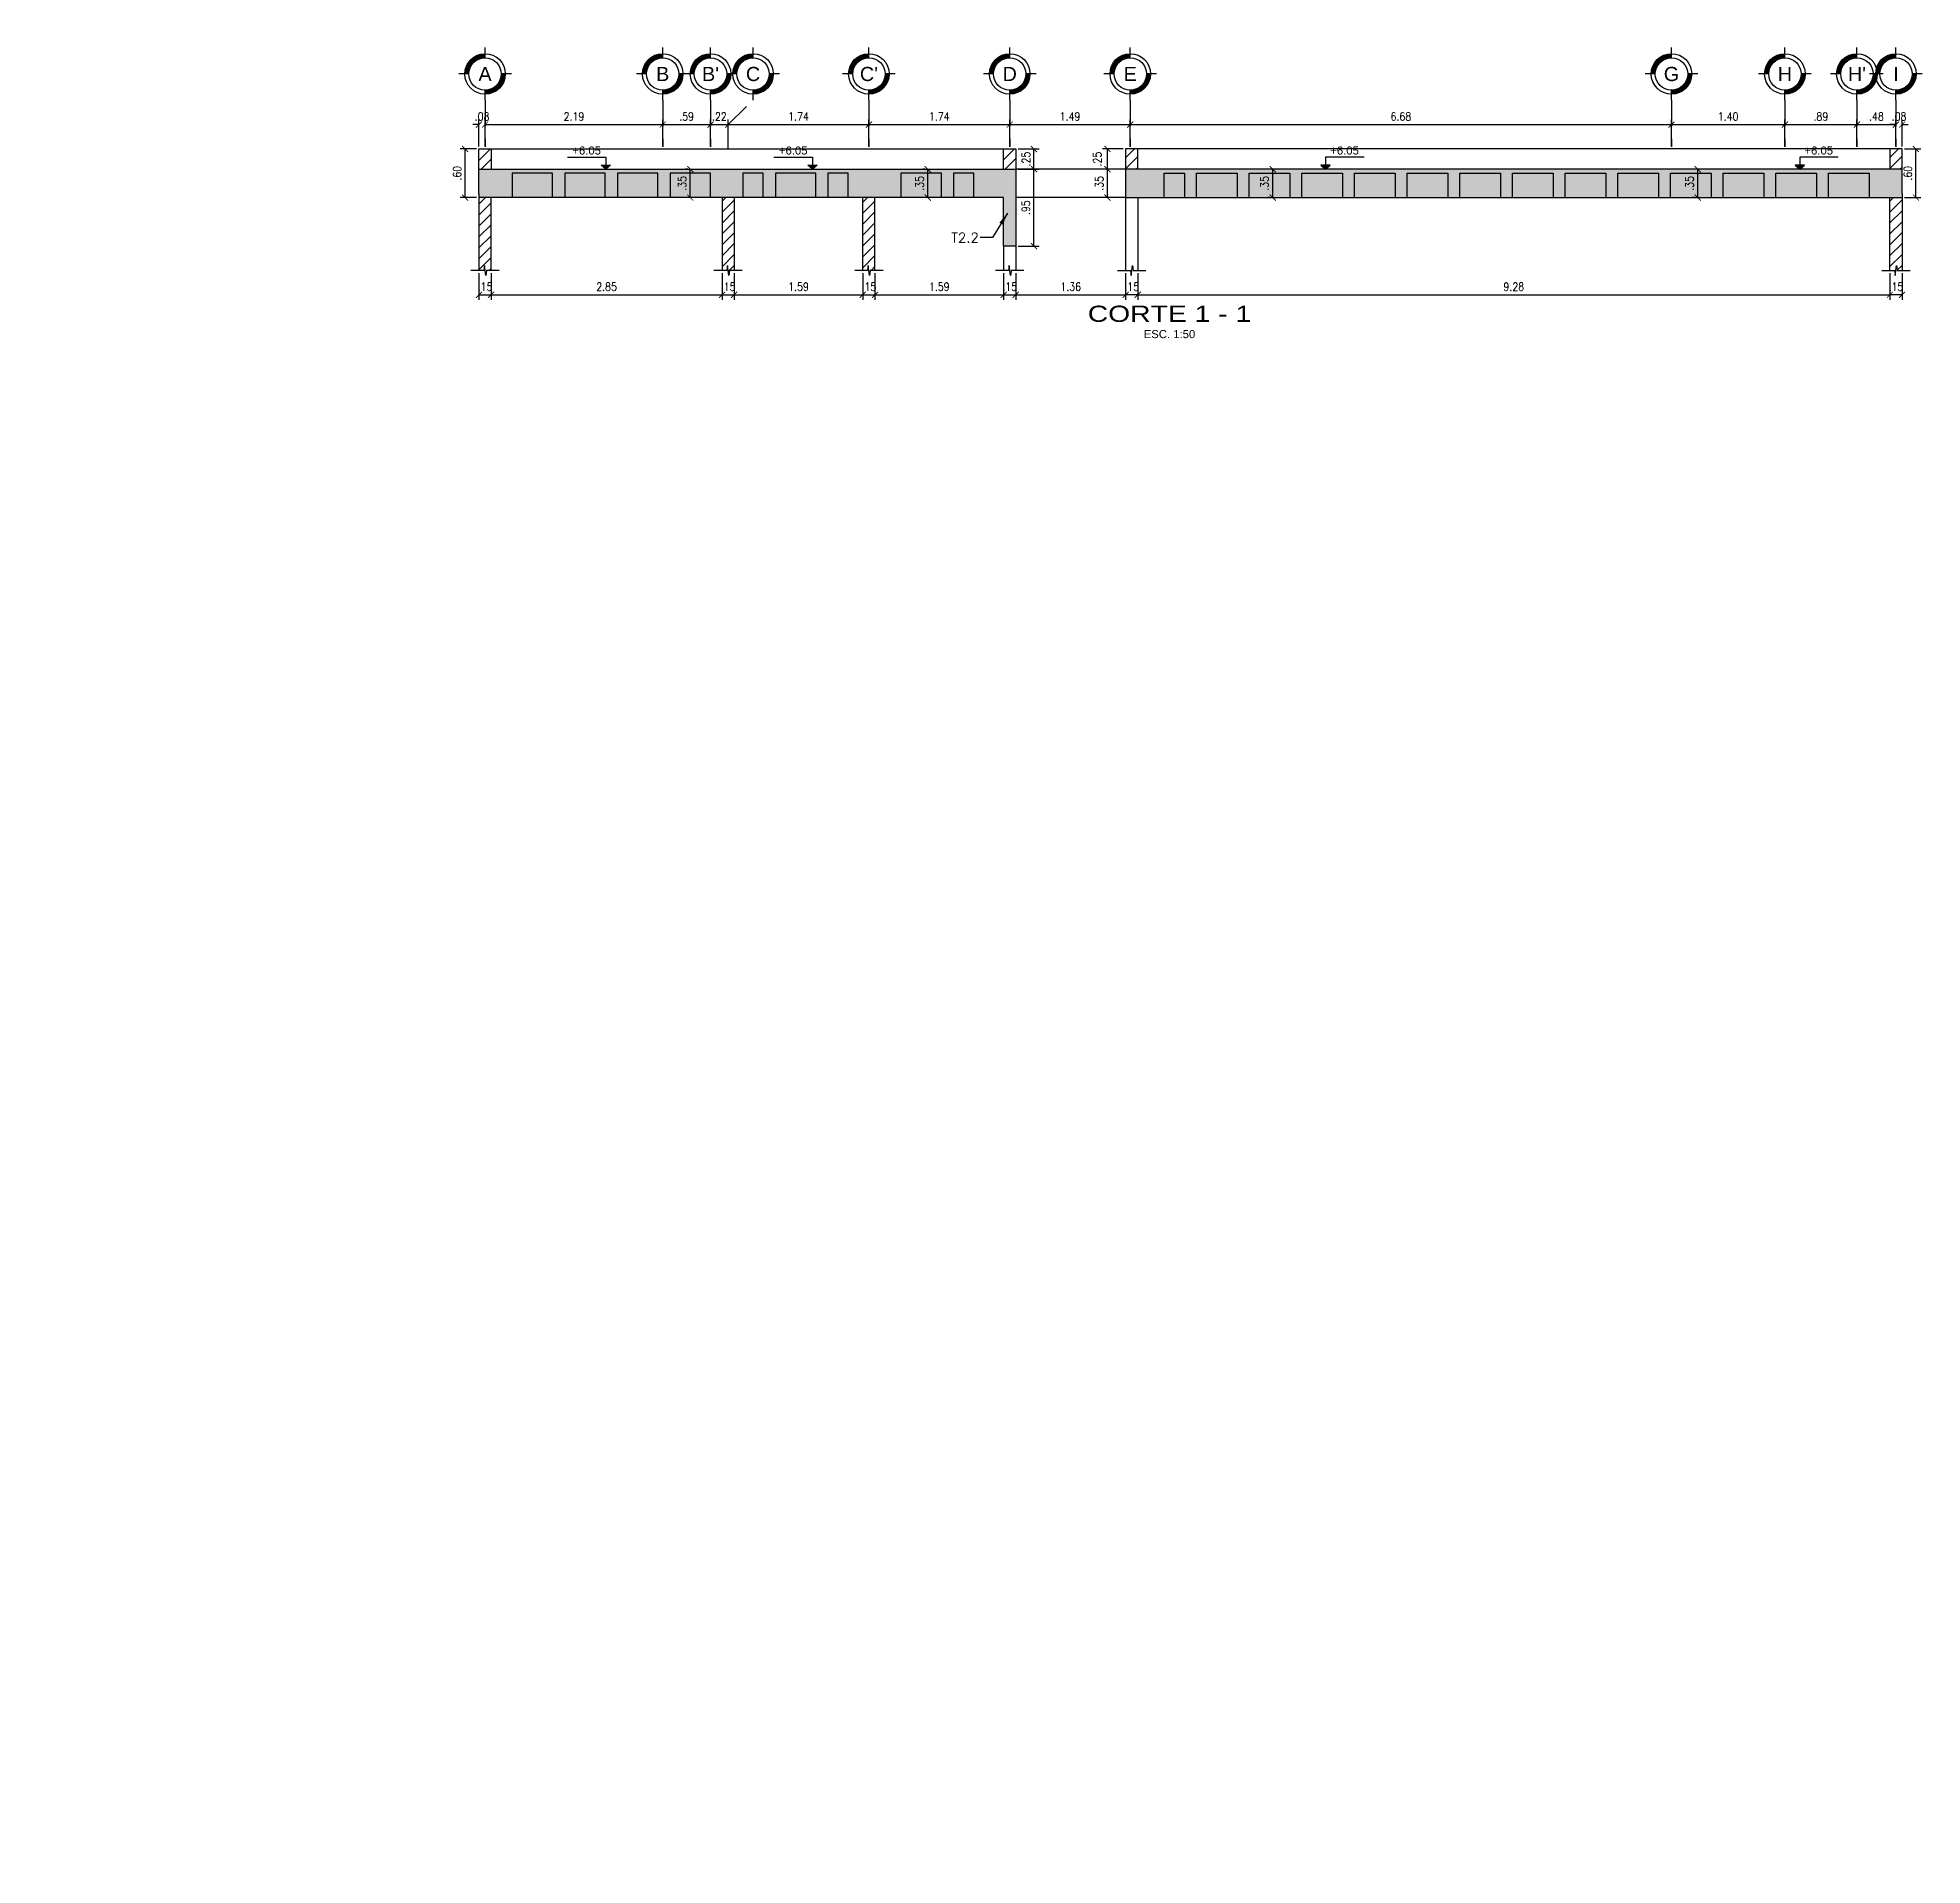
# Model space of a CAD drawing. Header units: millimetres. Extents: x -7.7 to 39.8, y -25.2 to 13.5.
# Drawn here: x -7.75 to 15.51, y -25.23 to -2.67 of the extents above; entities that cross this region are included whole.
import ezdxf
from ezdxf.enums import TextEntityAlignment as Align

# ---------------------------------------------------------------- set-up
doc = ezdxf.new("R2010")
doc.units = ezdxf.units.MM
doc.header["$LTSCALE"] = 0.05
doc.linetypes.add('DASHDOT2', pattern=[12.7, 6.35, -3.175, 0, -3.175])
for name, color, linetype in [('ACHURADO', 1, 'Continuous'), ('ACOTADO', 2, 'Continuous'), ('CANT_VIS', 3, 'Continuous'), ('CONT_CORTE', 4, 'Continuous'), ('EJES', 1, 'DASHDOT2'), ('TITULOS', 1, 'Continuous'), ('TXT_IND', 2, 'Continuous')]:
    doc.layers.add(name, color=color, linetype=linetype)
doc.styles.add('ACOTAMIENTOS', font='romans.shx', dxfattribs={"width": 0.85})
doc.styles.add('ARIAL', font='arial.ttf')
doc.styles.get("Standard").update_dxf_attribs({"font": 'romans.shx'})
doc.dimstyles.new('ACOTA_50', dxfattribs={"dimscale": 0.05, "dimtxt": 2, "dimasz": 1.5, "dimexe": 1.25, "dimexo": 0.625, "dimgap": 1, "dimtad": 1, "dimzin": 4, "dimdsep": 46, "dimtxsty": 'ACOTAMIENTOS', "dimblk1": 'ARCHTICK', "dimblk2": 'ARCHTICK', "dimsah": 1, "dimcen": 1.5, "dimclrd": 1, "dimclre": 1, "dimclrt": 256, "dimadec": 0, "dimazin": 0, "dimtfac": 1, "dimtofl": 0, "dimtmove": 2, "dimatfit": 3, "dimfxl": 0, "dimtolj": 1, "dimtzin": 0, "dimarcsym": 0})
pattern_1 = [(0, (0, -0.221), (0, 6.985), [5.08, -1.905]), (90, (0, -0.221), (-6.985, 4e-16), [5.08, -1.905])]

msp = doc.modelspace()

# ---------------------------------------------------------------- texts
at = {"layer": 'TXT_IND', "color": 4, "insert": (3.868, -5.138), "char_height": 0.12, "attachment_point": 6}
msp.add_mtext('T2.2', dxfattribs=at)

# ---------------------------------------------------------------- blocks, each defined once
blk = doc.blocks.new('EJE')
at = {"layer": 'EJES', "linetype": 'Continuous'}
for points in [[(-0.25, 0), (-0.2, 0, -0.414214), (0, 0.2), (0, 0.25, 0.414214)], [(0.25, 0), (0.2, 0, -0.414214), (0, -0.2), (0, -0.25, 0.414214)]]:
    blk.add_hatch(color=256, dxfattribs=at).paths.add_polyline_path(points)
at = {"layer": 'EJES', "color": 1, "linetype": 'Continuous'}
for p, q in [((0, 0.2), (0, 0.325)), ((-0.2, 0), (-0.325, 0)), ((0.325, 0), (0.2, 0)), ((0, -0.325), (0, -0.2))]:
    blk.add_line(p, q, dxfattribs=at)
at = {"layer": 'EJES', "color": 3, "linetype": 'Continuous'}
for radius in [0.25, 0.2]:
    blk.add_circle((0, 0), radius, dxfattribs=at)
at = {"layer": 'EJES', "color": 4, "linetype": 'Continuous', "style": 'ARIAL'}
blk.add_attdef('EJE', text='', height=0.175, dxfattribs=at).set_placement((0, 0), align=Align.MIDDLE_CENTER)
blk = doc.blocks.new('_ARCHTICK')
at = {"color": 0, "linetype": 'ByBlock', "const_width": 0.15}
blk.add_lwpolyline([(-0.5, -0.5), (0.5, 0.5)], dxfattribs=at)
blk = doc.blocks.new('*D31')
at = {"layer": 'ACOTADO', "color": 1, "lineweight": -2}
for p, q in [((-2.301, -4.012), (-2.301, -3.681)), ((-2.226, -4.012), (-2.226, -3.681)), ((-2.301, -3.743), (-2.376, -3.743)), ((-2.226, -3.743), (-2.151, -3.743))]:
    blk.add_line(p, q, dxfattribs=at)
at = {"layer": 'DEFPOINTS', "color": 0}
for p in [(-2.226, -3.743), (-2.301, -4.043), (-2.226, -4.043)]:
    blk.add_point(p, dxfattribs=at)
at = {"layer": 'ACOTADO', "color": 1, "lineweight": -2, "xscale": 0.07500000000000001, "yscale": 0.07500000000000001, "zscale": 0.07500000000000001}
blk.add_blockref('_ARCHTICK', (-2.301, -3.743), dxfattribs=at)
at = {"layer": 'ACOTADO', "color": 1, "lineweight": -2, "xscale": 0.07500000000000001, "yscale": 0.07500000000000001, "zscale": 0.07500000000000001, "rotation": 180}
blk.add_blockref('_ARCHTICK', (-2.226, -3.743), dxfattribs=at)
at = {"layer": 'ACOTADO', "insert": (-2.263, -3.643), "char_height": 0.1, "attachment_point": 5, "style": 'ACOTAMIENTOS'}
blk.add_mtext('\\A1;.08', dxfattribs=at)
blk = doc.blocks.new('*D32')
at = {"layer": 'ACOTADO', "color": 1, "lineweight": -2}
for p, q in [((-2.226, -4.012), (-2.226, -3.681)), ((-0.033, -4.012), (-0.033, -3.681)), ((-2.226, -3.743), (-0.033, -3.743))]:
    blk.add_line(p, q, dxfattribs=at)
at = {"layer": 'DEFPOINTS', "color": 0}
for p in [(-0.033, -3.743), (-2.226, -4.043), (-0.033, -4.043)]:
    blk.add_point(p, dxfattribs=at)
at = {"layer": 'ACOTADO', "color": 1, "lineweight": -2, "xscale": 0.07500000000000001, "yscale": 0.07500000000000001, "zscale": 0.07500000000000001, "rotation": 180}
blk.add_blockref('_ARCHTICK', (-2.226, -3.743), dxfattribs=at)
at = {"layer": 'ACOTADO', "color": 1, "lineweight": -2, "xscale": 0.07500000000000001, "yscale": 0.07500000000000001, "zscale": 0.07500000000000001}
blk.add_blockref('_ARCHTICK', (-0.033, -3.743), dxfattribs=at)
at = {"layer": 'ACOTADO', "insert": (-1.129, -3.643), "char_height": 0.1, "attachment_point": 5, "style": 'ACOTAMIENTOS'}
blk.add_mtext('\\A1;2.19', dxfattribs=at)
blk = doc.blocks.new('*D33')
at = {"layer": 'ACOTADO', "color": 1, "lineweight": -2}
for p, q in [((-0.033, -4.012), (-0.033, -3.681)), ((0.557, -4.012), (0.557, -3.681)), ((-0.033, -3.743), (0.557, -3.743))]:
    blk.add_line(p, q, dxfattribs=at)
at = {"layer": 'DEFPOINTS', "color": 0}
for p in [(0.557, -3.743), (-0.033, -4.043), (0.557, -4.043)]:
    blk.add_point(p, dxfattribs=at)
at = {"layer": 'ACOTADO', "color": 1, "lineweight": -2, "xscale": 0.07500000000000001, "yscale": 0.07500000000000001, "zscale": 0.07500000000000001, "rotation": 180}
blk.add_blockref('_ARCHTICK', (-0.033, -3.743), dxfattribs=at)
at = {"layer": 'ACOTADO', "color": 1, "lineweight": -2, "xscale": 0.07500000000000001, "yscale": 0.07500000000000001, "zscale": 0.07500000000000001}
blk.add_blockref('_ARCHTICK', (0.557, -3.743), dxfattribs=at)
at = {"layer": 'ACOTADO', "insert": (0.262, -3.643), "char_height": 0.1, "attachment_point": 5, "style": 'ACOTAMIENTOS'}
blk.add_mtext('\\A1;.59', dxfattribs=at)
blk = doc.blocks.new('*D34')
at = {"layer": 'ACOTADO', "color": 1, "lineweight": -2}
for p, q in [((0.557, -4.012), (0.557, -3.681)), ((0.774, -4.012), (0.774, -3.681)), ((0.557, -3.743), (0.774, -3.743))]:
    blk.add_line(p, q, dxfattribs=at)
at = {"layer": 'DEFPOINTS', "color": 0}
for p in [(0.774, -3.743), (0.557, -4.043), (0.774, -4.043)]:
    blk.add_point(p, dxfattribs=at)
at = {"layer": 'ACOTADO', "color": 1, "lineweight": -2, "xscale": 0.07500000000000001, "yscale": 0.07500000000000001, "zscale": 0.07500000000000001, "rotation": 180}
blk.add_blockref('_ARCHTICK', (0.557, -3.743), dxfattribs=at)
at = {"layer": 'ACOTADO', "color": 1, "lineweight": -2, "xscale": 0.07500000000000001, "yscale": 0.07500000000000001, "zscale": 0.07500000000000001}
blk.add_blockref('_ARCHTICK', (0.774, -3.743), dxfattribs=at)
at = {"layer": 'ACOTADO', "insert": (0.666, -3.643), "char_height": 0.1, "attachment_point": 5, "style": 'ACOTAMIENTOS'}
blk.add_mtext('\\A1;.22', dxfattribs=at)
blk = doc.blocks.new('*D35')
at = {"layer": 'ACOTADO', "color": 1, "lineweight": -2}
for p, q in [((0.774, -4.012), (0.774, -3.681)), ((2.512, -4.012), (2.512, -3.681)), ((0.774, -3.743), (2.512, -3.743))]:
    blk.add_line(p, q, dxfattribs=at)
at = {"layer": 'DEFPOINTS', "color": 0}
for p in [(2.512, -3.743), (0.774, -4.043), (2.512, -4.043)]:
    blk.add_point(p, dxfattribs=at)
at = {"layer": 'ACOTADO', "color": 1, "lineweight": -2, "xscale": 0.07500000000000001, "yscale": 0.07500000000000001, "zscale": 0.07500000000000001, "rotation": 180}
blk.add_blockref('_ARCHTICK', (0.774, -3.743), dxfattribs=at)
at = {"layer": 'ACOTADO', "color": 1, "lineweight": -2, "xscale": 0.07500000000000001, "yscale": 0.07500000000000001, "zscale": 0.07500000000000001}
blk.add_blockref('_ARCHTICK', (2.512, -3.743), dxfattribs=at)
at = {"layer": 'ACOTADO', "insert": (1.643, -3.643), "char_height": 0.1, "attachment_point": 5, "style": 'ACOTAMIENTOS'}
blk.add_mtext('\\A1;1.74', dxfattribs=at)
blk = doc.blocks.new('*D36')
at = {"layer": 'ACOTADO', "color": 1, "lineweight": -2}
for p, q in [((2.512, -4.012), (2.512, -3.681)), ((4.25, -4.012), (4.25, -3.681)), ((2.512, -3.743), (4.25, -3.743))]:
    blk.add_line(p, q, dxfattribs=at)
at = {"layer": 'DEFPOINTS', "color": 0}
for p in [(4.25, -3.743), (2.512, -4.043), (4.25, -4.043)]:
    blk.add_point(p, dxfattribs=at)
at = {"layer": 'ACOTADO', "color": 1, "lineweight": -2, "xscale": 0.07500000000000001, "yscale": 0.07500000000000001, "zscale": 0.07500000000000001, "rotation": 180}
blk.add_blockref('_ARCHTICK', (2.512, -3.743), dxfattribs=at)
at = {"layer": 'ACOTADO', "color": 1, "lineweight": -2, "xscale": 0.07500000000000001, "yscale": 0.07500000000000001, "zscale": 0.07500000000000001}
blk.add_blockref('_ARCHTICK', (4.25, -3.743), dxfattribs=at)
at = {"layer": 'ACOTADO', "insert": (3.381, -3.643), "char_height": 0.1, "attachment_point": 5, "style": 'ACOTAMIENTOS'}
blk.add_mtext('\\A1;1.74', dxfattribs=at)
blk = doc.blocks.new('*D37')
at = {"layer": 'ACOTADO', "color": 1, "lineweight": -2}
for p, q in [((4.25, -4.012), (4.25, -3.681)), ((5.738, -4.012), (5.738, -3.681)), ((4.25, -3.743), (5.738, -3.743))]:
    blk.add_line(p, q, dxfattribs=at)
at = {"layer": 'DEFPOINTS', "color": 0}
for p in [(5.738, -3.743), (4.25, -4.043), (5.738, -4.043)]:
    blk.add_point(p, dxfattribs=at)
at = {"layer": 'ACOTADO', "color": 1, "lineweight": -2, "xscale": 0.07500000000000001, "yscale": 0.07500000000000001, "zscale": 0.07500000000000001, "rotation": 180}
blk.add_blockref('_ARCHTICK', (4.25, -3.743), dxfattribs=at)
at = {"layer": 'ACOTADO', "color": 1, "lineweight": -2, "xscale": 0.07500000000000001, "yscale": 0.07500000000000001, "zscale": 0.07500000000000001}
blk.add_blockref('_ARCHTICK', (5.738, -3.743), dxfattribs=at)
at = {"layer": 'ACOTADO', "insert": (4.994, -3.643), "char_height": 0.1, "attachment_point": 5, "style": 'ACOTAMIENTOS'}
blk.add_mtext('\\A1;1.49', dxfattribs=at)
blk = doc.blocks.new('*D38')
at = {"layer": 'ACOTADO', "color": 1, "lineweight": -2}
for p, q in [((5.738, -4.012), (5.738, -3.681)), ((12.418, -4.012), (12.418, -3.681)), ((5.738, -3.743), (12.418, -3.743))]:
    blk.add_line(p, q, dxfattribs=at)
at = {"layer": 'DEFPOINTS', "color": 0}
for p in [(12.418, -3.743), (5.738, -4.043), (12.418, -4.043)]:
    blk.add_point(p, dxfattribs=at)
at = {"layer": 'ACOTADO', "color": 1, "lineweight": -2, "xscale": 0.07500000000000001, "yscale": 0.07500000000000001, "zscale": 0.07500000000000001, "rotation": 180}
blk.add_blockref('_ARCHTICK', (5.738, -3.743), dxfattribs=at)
at = {"layer": 'ACOTADO', "color": 1, "lineweight": -2, "xscale": 0.07500000000000001, "yscale": 0.07500000000000001, "zscale": 0.07500000000000001}
blk.add_blockref('_ARCHTICK', (12.418, -3.743), dxfattribs=at)
at = {"layer": 'ACOTADO', "insert": (9.078, -3.643), "char_height": 0.1, "attachment_point": 5, "style": 'ACOTAMIENTOS'}
blk.add_mtext('\\A1;6.68', dxfattribs=at)
blk = doc.blocks.new('*D39')
at = {"layer": 'ACOTADO', "color": 1, "lineweight": -2}
for p, q in [((12.418, -4.012), (12.418, -3.681)), ((13.818, -4.012), (13.818, -3.681)), ((12.418, -3.743), (13.818, -3.743))]:
    blk.add_line(p, q, dxfattribs=at)
at = {"layer": 'DEFPOINTS', "color": 0}
for p in [(13.818, -3.743), (12.418, -4.043), (13.818, -4.043)]:
    blk.add_point(p, dxfattribs=at)
at = {"layer": 'ACOTADO', "color": 1, "lineweight": -2, "xscale": 0.07500000000000001, "yscale": 0.07500000000000001, "zscale": 0.07500000000000001, "rotation": 180}
blk.add_blockref('_ARCHTICK', (12.418, -3.743), dxfattribs=at)
at = {"layer": 'ACOTADO', "color": 1, "lineweight": -2, "xscale": 0.07500000000000001, "yscale": 0.07500000000000001, "zscale": 0.07500000000000001}
blk.add_blockref('_ARCHTICK', (13.818, -3.743), dxfattribs=at)
at = {"layer": 'ACOTADO', "insert": (13.118, -3.643), "char_height": 0.1, "attachment_point": 5, "style": 'ACOTAMIENTOS'}
blk.add_mtext('\\A1;1.40', dxfattribs=at)
blk = doc.blocks.new('*D40')
at = {"layer": 'ACOTADO', "color": 1, "lineweight": -2}
for p, q in [((13.818, -4.012), (13.818, -3.681)), ((14.707, -4.012), (14.707, -3.681)), ((13.818, -3.743), (14.707, -3.743))]:
    blk.add_line(p, q, dxfattribs=at)
at = {"layer": 'DEFPOINTS', "color": 0}
for p in [(14.707, -3.743), (13.818, -4.043), (14.707, -4.043)]:
    blk.add_point(p, dxfattribs=at)
at = {"layer": 'ACOTADO', "color": 1, "lineweight": -2, "xscale": 0.07500000000000001, "yscale": 0.07500000000000001, "zscale": 0.07500000000000001, "rotation": 180}
blk.add_blockref('_ARCHTICK', (13.818, -3.743), dxfattribs=at)
at = {"layer": 'ACOTADO', "color": 1, "lineweight": -2, "xscale": 0.07500000000000001, "yscale": 0.07500000000000001, "zscale": 0.07500000000000001}
blk.add_blockref('_ARCHTICK', (14.707, -3.743), dxfattribs=at)
at = {"layer": 'ACOTADO', "insert": (14.262, -3.643), "char_height": 0.1, "attachment_point": 5, "style": 'ACOTAMIENTOS'}
blk.add_mtext('\\A1;.89', dxfattribs=at)
blk = doc.blocks.new('*D41')
at = {"layer": 'ACOTADO', "color": 1, "lineweight": -2}
for p, q in [((14.707, -4.012), (14.707, -3.681)), ((15.189, -4.012), (15.189, -3.681)), ((14.707, -3.743), (15.189, -3.743))]:
    blk.add_line(p, q, dxfattribs=at)
at = {"layer": 'DEFPOINTS', "color": 0}
for p in [(15.189, -3.743), (14.707, -4.043), (15.189, -4.043)]:
    blk.add_point(p, dxfattribs=at)
at = {"layer": 'ACOTADO', "color": 1, "lineweight": -2, "xscale": 0.07500000000000001, "yscale": 0.07500000000000001, "zscale": 0.07500000000000001, "rotation": 180}
blk.add_blockref('_ARCHTICK', (14.707, -3.743), dxfattribs=at)
at = {"layer": 'ACOTADO', "color": 1, "lineweight": -2, "xscale": 0.07500000000000001, "yscale": 0.07500000000000001, "zscale": 0.07500000000000001}
blk.add_blockref('_ARCHTICK', (15.189, -3.743), dxfattribs=at)
at = {"layer": 'ACOTADO', "insert": (14.948, -3.643), "char_height": 0.1, "attachment_point": 5, "style": 'ACOTAMIENTOS'}
blk.add_mtext('\\A1;.48', dxfattribs=at)
blk = doc.blocks.new('*D42')
at = {"layer": 'ACOTADO', "color": 1, "lineweight": -2}
for p, q in [((15.189, -4.012), (15.189, -3.681)), ((15.264, -4.012), (15.264, -3.681)), ((15.189, -3.743), (15.114, -3.743)), ((15.264, -3.743), (15.339, -3.743))]:
    blk.add_line(p, q, dxfattribs=at)
at = {"layer": 'DEFPOINTS', "color": 0}
for p in [(15.264, -3.743), (15.189, -4.043), (15.264, -4.043)]:
    blk.add_point(p, dxfattribs=at)
at = {"layer": 'ACOTADO', "color": 1, "lineweight": -2, "xscale": 0.07500000000000001, "yscale": 0.07500000000000001, "zscale": 0.07500000000000001}
blk.add_blockref('_ARCHTICK', (15.189, -3.743), dxfattribs=at)
at = {"layer": 'ACOTADO', "color": 1, "lineweight": -2, "xscale": 0.07500000000000001, "yscale": 0.07500000000000001, "zscale": 0.07500000000000001, "rotation": 180}
blk.add_blockref('_ARCHTICK', (15.264, -3.743), dxfattribs=at)
at = {"layer": 'ACOTADO', "insert": (15.227, -3.643), "char_height": 0.1, "attachment_point": 5, "style": 'ACOTAMIENTOS'}
blk.add_mtext('\\A1;.08', dxfattribs=at)
blk = doc.blocks.new('*D43')
at = {"layer": 'ACOTADO', "color": 1, "lineweight": -2}
for p, q in [((-2.301, -5.575), (-2.301, -5.906)), ((-2.151, -5.575), (-2.151, -5.906)), ((-2.301, -5.844), (-2.151, -5.844))]:
    blk.add_line(p, q, dxfattribs=at)
at = {"layer": 'DEFPOINTS', "color": 0}
for p in [(-2.301, -5.544), (-2.151, -5.544), (-2.151, -5.844)]:
    blk.add_point(p, dxfattribs=at)
at = {"layer": 'ACOTADO', "color": 1, "lineweight": -2, "xscale": 0.07500000000000001, "yscale": 0.07500000000000001, "zscale": 0.07500000000000001, "rotation": 180}
blk.add_blockref('_ARCHTICK', (-2.301, -5.844), dxfattribs=at)
at = {"layer": 'ACOTADO', "color": 1, "lineweight": -2, "xscale": 0.07500000000000001, "yscale": 0.07500000000000001, "zscale": 0.07500000000000001}
blk.add_blockref('_ARCHTICK', (-2.151, -5.844), dxfattribs=at)
at = {"layer": 'ACOTADO', "insert": (-2.226, -5.744), "char_height": 0.1, "attachment_point": 5, "style": 'ACOTAMIENTOS'}
blk.add_mtext('\\A1;.15', dxfattribs=at)
blk = doc.blocks.new('*D44')
at = {"layer": 'ACOTADO', "color": 1, "lineweight": -2}
for p, q in [((-2.151, -5.575), (-2.151, -5.906)), ((0.699, -5.575), (0.699, -5.906)), ((-2.151, -5.844), (0.699, -5.844))]:
    blk.add_line(p, q, dxfattribs=at)
at = {"layer": 'DEFPOINTS', "color": 0}
for p in [(-2.151, -5.544), (0.699, -5.544), (0.699, -5.844)]:
    blk.add_point(p, dxfattribs=at)
at = {"layer": 'ACOTADO', "color": 1, "lineweight": -2, "xscale": 0.07500000000000001, "yscale": 0.07500000000000001, "zscale": 0.07500000000000001, "rotation": 180}
blk.add_blockref('_ARCHTICK', (-2.151, -5.844), dxfattribs=at)
at = {"layer": 'ACOTADO', "color": 1, "lineweight": -2, "xscale": 0.07500000000000001, "yscale": 0.07500000000000001, "zscale": 0.07500000000000001}
blk.add_blockref('_ARCHTICK', (0.699, -5.844), dxfattribs=at)
at = {"layer": 'ACOTADO', "insert": (-0.726, -5.744), "char_height": 0.1, "attachment_point": 5, "style": 'ACOTAMIENTOS'}
blk.add_mtext('\\A1;2.85', dxfattribs=at)
blk = doc.blocks.new('*D45')
at = {"layer": 'ACOTADO', "color": 1, "lineweight": -2}
for p, q in [((0.699, -5.575), (0.699, -5.906)), ((0.849, -5.575), (0.849, -5.906)), ((0.699, -5.844), (0.849, -5.844))]:
    blk.add_line(p, q, dxfattribs=at)
at = {"layer": 'DEFPOINTS', "color": 0}
for p in [(0.699, -5.544), (0.849, -5.544), (0.849, -5.844)]:
    blk.add_point(p, dxfattribs=at)
at = {"layer": 'ACOTADO', "color": 1, "lineweight": -2, "xscale": 0.07500000000000001, "yscale": 0.07500000000000001, "zscale": 0.07500000000000001, "rotation": 180}
blk.add_blockref('_ARCHTICK', (0.699, -5.844), dxfattribs=at)
at = {"layer": 'ACOTADO', "color": 1, "lineweight": -2, "xscale": 0.07500000000000001, "yscale": 0.07500000000000001, "zscale": 0.07500000000000001}
blk.add_blockref('_ARCHTICK', (0.849, -5.844), dxfattribs=at)
at = {"layer": 'ACOTADO', "insert": (0.774, -5.744), "char_height": 0.1, "attachment_point": 5, "style": 'ACOTAMIENTOS'}
blk.add_mtext('\\A1;.15', dxfattribs=at)
blk = doc.blocks.new('*D46')
at = {"layer": 'ACOTADO', "color": 1, "lineweight": -2}
for p, q in [((0.849, -5.575), (0.849, -5.906)), ((2.437, -5.575), (2.437, -5.906)), ((0.849, -5.844), (2.437, -5.844))]:
    blk.add_line(p, q, dxfattribs=at)
at = {"layer": 'DEFPOINTS', "color": 0}
for p in [(0.849, -5.544), (2.437, -5.544), (2.437, -5.844)]:
    blk.add_point(p, dxfattribs=at)
at = {"layer": 'ACOTADO', "color": 1, "lineweight": -2, "xscale": 0.07500000000000001, "yscale": 0.07500000000000001, "zscale": 0.07500000000000001, "rotation": 180}
blk.add_blockref('_ARCHTICK', (0.849, -5.844), dxfattribs=at)
at = {"layer": 'ACOTADO', "color": 1, "lineweight": -2, "xscale": 0.07500000000000001, "yscale": 0.07500000000000001, "zscale": 0.07500000000000001}
blk.add_blockref('_ARCHTICK', (2.437, -5.844), dxfattribs=at)
at = {"layer": 'ACOTADO', "insert": (1.643, -5.744), "char_height": 0.1, "attachment_point": 5, "style": 'ACOTAMIENTOS'}
blk.add_mtext('\\A1;1.59', dxfattribs=at)
blk = doc.blocks.new('*D47')
at = {"layer": 'ACOTADO', "color": 1, "lineweight": -2}
for p, q in [((2.437, -5.575), (2.437, -5.906)), ((2.587, -5.575), (2.587, -5.906)), ((2.437, -5.844), (2.587, -5.844))]:
    blk.add_line(p, q, dxfattribs=at)
at = {"layer": 'DEFPOINTS', "color": 0}
for p in [(2.437, -5.544), (2.587, -5.544), (2.587, -5.844)]:
    blk.add_point(p, dxfattribs=at)
at = {"layer": 'ACOTADO', "color": 1, "lineweight": -2, "xscale": 0.07500000000000001, "yscale": 0.07500000000000001, "zscale": 0.07500000000000001, "rotation": 180}
blk.add_blockref('_ARCHTICK', (2.437, -5.844), dxfattribs=at)
at = {"layer": 'ACOTADO', "color": 1, "lineweight": -2, "xscale": 0.07500000000000001, "yscale": 0.07500000000000001, "zscale": 0.07500000000000001}
blk.add_blockref('_ARCHTICK', (2.587, -5.844), dxfattribs=at)
at = {"layer": 'ACOTADO', "insert": (2.512, -5.744), "char_height": 0.1, "attachment_point": 5, "style": 'ACOTAMIENTOS'}
blk.add_mtext('\\A1;.15', dxfattribs=at)
blk = doc.blocks.new('*D48')
at = {"layer": 'ACOTADO', "color": 1, "lineweight": -2}
for p, q in [((2.587, -5.575), (2.587, -5.906)), ((4.175, -5.575), (4.175, -5.906)), ((2.587, -5.844), (4.175, -5.844))]:
    blk.add_line(p, q, dxfattribs=at)
at = {"layer": 'DEFPOINTS', "color": 0}
for p in [(2.587, -5.544), (4.175, -5.544), (4.175, -5.844)]:
    blk.add_point(p, dxfattribs=at)
at = {"layer": 'ACOTADO', "color": 1, "lineweight": -2, "xscale": 0.07500000000000001, "yscale": 0.07500000000000001, "zscale": 0.07500000000000001, "rotation": 180}
blk.add_blockref('_ARCHTICK', (2.587, -5.844), dxfattribs=at)
at = {"layer": 'ACOTADO', "color": 1, "lineweight": -2, "xscale": 0.07500000000000001, "yscale": 0.07500000000000001, "zscale": 0.07500000000000001}
blk.add_blockref('_ARCHTICK', (4.175, -5.844), dxfattribs=at)
at = {"layer": 'ACOTADO', "insert": (3.381, -5.744), "char_height": 0.1, "attachment_point": 5, "style": 'ACOTAMIENTOS'}
blk.add_mtext('\\A1;1.59', dxfattribs=at)
blk = doc.blocks.new('*D49')
at = {"layer": 'ACOTADO', "color": 1, "lineweight": -2}
for p, q in [((4.175, -5.575), (4.175, -5.906)), ((4.325, -5.575), (4.325, -5.906)), ((4.175, -5.844), (4.325, -5.844))]:
    blk.add_line(p, q, dxfattribs=at)
at = {"layer": 'DEFPOINTS', "color": 0}
for p in [(4.175, -5.544), (4.325, -5.544), (4.325, -5.844)]:
    blk.add_point(p, dxfattribs=at)
at = {"layer": 'ACOTADO', "color": 1, "lineweight": -2, "xscale": 0.07500000000000001, "yscale": 0.07500000000000001, "zscale": 0.07500000000000001, "rotation": 180}
blk.add_blockref('_ARCHTICK', (4.175, -5.844), dxfattribs=at)
at = {"layer": 'ACOTADO', "color": 1, "lineweight": -2, "xscale": 0.07500000000000001, "yscale": 0.07500000000000001, "zscale": 0.07500000000000001}
blk.add_blockref('_ARCHTICK', (4.325, -5.844), dxfattribs=at)
at = {"layer": 'ACOTADO', "insert": (4.25, -5.744), "char_height": 0.1, "attachment_point": 5, "style": 'ACOTAMIENTOS'}
blk.add_mtext('\\A1;.15', dxfattribs=at)
blk = doc.blocks.new('*D50')
at = {"layer": 'ACOTADO', "color": 1, "lineweight": -2}
for p, q in [((-2.332, -4.044), (-2.534, -4.044)), ((-2.471, -4.644), (-2.471, -4.044)), ((-2.332, -4.644), (-2.534, -4.644))]:
    blk.add_line(p, q, dxfattribs=at)
at = {"layer": 'DEFPOINTS', "color": 0}
for p in [(-2.471, -4.044), (-2.301, -4.044), (-2.301, -4.644)]:
    blk.add_point(p, dxfattribs=at)
at = {"layer": 'ACOTADO', "color": 1, "lineweight": -2, "xscale": 0.07500000000000001, "yscale": 0.07500000000000001, "zscale": 0.07500000000000001}
for p, rotation in [((-2.471, -4.044), 90), ((-2.471, -4.644), 270)]:
    blk.add_blockref('_ARCHTICK', p, dxfattribs=dict(at, rotation=rotation))
at = {"layer": 'ACOTADO', "insert": (-2.571, -4.344), "char_height": 0.1, "attachment_point": 5, "rotation": 90, "style": 'ACOTAMIENTOS'}
blk.add_mtext('\\A1;.60', dxfattribs=at)
blk = doc.blocks.new('Nivel-elev')
at = {"layer": 'TXT_IND'}
blk.add_hatch(color=1, dxfattribs=at).paths.add_polyline_path([(-0.058, 0.051), (0.058, 0.051), (0, 0)])
for p, q in [((0, 0), (-0.058, 0.051)), ((-0.058, 0.051), (0.058, 0.051)), ((0.058, 0.051), (0, 0))]:
    blk.add_line(p, q, dxfattribs=at)
blk.add_lwpolyline([(-0.476, 0.151), (0, 0.151), (0, 0.051)], dxfattribs=at)
blk.add_attdef('+2.85', (-0.476, 0.171), '', height=0.0975, dxfattribs=at)
blk = doc.blocks.new('*D177')
at = {"layer": 'ACOTADO', "color": 1, "lineweight": -2}
for p, q in [((4.356, -4.294), (4.612, -4.294)), ((4.549, -5.244), (4.549, -4.294)), ((4.356, -5.244), (4.612, -5.244))]:
    blk.add_line(p, q, dxfattribs=at)
at = {"layer": 'DEFPOINTS', "color": 0}
for p in [(4.325, -4.294), (4.549, -4.294), (4.325, -5.244)]:
    blk.add_point(p, dxfattribs=at)
at = {"layer": 'ACOTADO', "color": 1, "lineweight": -2, "xscale": 0.07500000000000001, "yscale": 0.07500000000000001, "zscale": 0.07500000000000001}
for p, rotation in [((4.549, -4.294), 90), ((4.549, -5.244), 270)]:
    blk.add_blockref('_ARCHTICK', p, dxfattribs=dict(at, rotation=rotation))
at = {"layer": 'ACOTADO', "insert": (4.449, -4.769), "char_height": 0.1, "attachment_point": 5, "rotation": 90, "style": 'ACOTAMIENTOS'}
blk.add_mtext('\\A1;.95', dxfattribs=at)
blk = doc.blocks.new('*D178')
at = {"layer": 'ACOTADO', "color": 1, "lineweight": -2}
for p, q in [((4.356, -4.044), (4.612, -4.044)), ((4.549, -4.294), (4.549, -4.044)), ((4.356, -4.294), (4.612, -4.294))]:
    blk.add_line(p, q, dxfattribs=at)
at = {"layer": 'DEFPOINTS', "color": 0}
for p in [(4.325, -4.044), (4.549, -4.044), (4.325, -4.294)]:
    blk.add_point(p, dxfattribs=at)
at = {"layer": 'ACOTADO', "color": 1, "lineweight": -2, "xscale": 0.07500000000000001, "yscale": 0.07500000000000001, "zscale": 0.07500000000000001}
for p, rotation in [((4.549, -4.044), 90), ((4.549, -4.294), 270)]:
    blk.add_blockref('_ARCHTICK', p, dxfattribs=dict(at, rotation=rotation))
at = {"layer": 'ACOTADO', "insert": (4.451, -4.169), "char_height": 0.1, "attachment_point": 5, "rotation": 90, "style": 'ACOTAMIENTOS'}
blk.add_mtext('\\A1;.25', dxfattribs=at)
blk = doc.blocks.new('*D182')
at = {"layer": 'ACOTADO', "color": 1, "lineweight": -2}
for p, q in [((15.114, -5.575), (15.114, -5.906)), ((15.264, -5.575), (15.264, -5.906)), ((15.264, -5.844), (15.114, -5.844))]:
    blk.add_line(p, q, dxfattribs=at)
at = {"layer": 'DEFPOINTS', "color": 0}
for p in [(15.114, -5.544), (15.264, -5.544), (15.114, -5.844)]:
    blk.add_point(p, dxfattribs=at)
at = {"layer": 'ACOTADO', "color": 1, "lineweight": -2, "xscale": 0.07500000000000001, "yscale": 0.07500000000000001, "zscale": 0.07500000000000001, "rotation": 180}
blk.add_blockref('_ARCHTICK', (15.114, -5.844), dxfattribs=at)
at = {"layer": 'ACOTADO', "color": 1, "lineweight": -2, "xscale": 0.07500000000000001, "yscale": 0.07500000000000001, "zscale": 0.07500000000000001}
blk.add_blockref('_ARCHTICK', (15.264, -5.844), dxfattribs=at)
at = {"layer": 'ACOTADO', "insert": (15.189, -5.744), "char_height": 0.1, "attachment_point": 5, "style": 'ACOTAMIENTOS'}
blk.add_mtext('\\A1;.15', dxfattribs=at)
blk = doc.blocks.new('*D183')
at = {"layer": 'ACOTADO', "color": 1, "lineweight": -2}
for p, q in [((5.681, -5.575), (5.681, -5.906)), ((5.831, -5.575), (5.831, -5.906)), ((5.831, -5.844), (5.681, -5.844))]:
    blk.add_line(p, q, dxfattribs=at)
at = {"layer": 'DEFPOINTS', "color": 0}
for p in [(5.681, -5.544), (5.831, -5.544), (5.681, -5.844)]:
    blk.add_point(p, dxfattribs=at)
at = {"layer": 'ACOTADO', "color": 1, "lineweight": -2, "xscale": 0.07500000000000001, "yscale": 0.07500000000000001, "zscale": 0.07500000000000001, "rotation": 180}
blk.add_blockref('_ARCHTICK', (5.681, -5.844), dxfattribs=at)
at = {"layer": 'ACOTADO', "color": 1, "lineweight": -2, "xscale": 0.07500000000000001, "yscale": 0.07500000000000001, "zscale": 0.07500000000000001}
blk.add_blockref('_ARCHTICK', (5.831, -5.844), dxfattribs=at)
at = {"layer": 'ACOTADO', "insert": (5.756, -5.744), "char_height": 0.1, "attachment_point": 5, "style": 'ACOTAMIENTOS'}
blk.add_mtext('\\A1;.15', dxfattribs=at)
blk = doc.blocks.new('*D179')
at = {"layer": 'ACOTADO', "color": 1, "lineweight": -2}
for p, q in [((15.295, -4.044), (15.497, -4.044)), ((15.435, -4.644), (15.435, -4.044)), ((15.295, -4.644), (15.497, -4.644))]:
    blk.add_line(p, q, dxfattribs=at)
at = {"layer": 'DEFPOINTS', "color": 0}
for p in [(15.264, -4.044), (15.435, -4.044), (15.264, -4.644)]:
    blk.add_point(p, dxfattribs=at)
at = {"layer": 'ACOTADO', "color": 1, "lineweight": -2, "xscale": 0.07500000000000001, "yscale": 0.07500000000000001, "zscale": 0.07500000000000001}
for p, rotation in [((15.435, -4.044), 90), ((15.435, -4.644), 270)]:
    blk.add_blockref('_ARCHTICK', p, dxfattribs=dict(at, rotation=rotation))
at = {"layer": 'ACOTADO', "insert": (15.335, -4.344), "char_height": 0.1, "attachment_point": 5, "rotation": 90, "style": 'ACOTAMIENTOS'}
blk.add_mtext('\\A1;.60', dxfattribs=at)
blk = doc.blocks.new('*D180')
at = {"layer": 'ACOTADO', "color": 1, "lineweight": -2}
for p, q in [((5.649, -4.294), (5.394, -4.294)), ((5.456, -4.644), (5.456, -4.294)), ((5.649, -4.644), (5.394, -4.644))]:
    blk.add_line(p, q, dxfattribs=at)
at = {"layer": 'DEFPOINTS', "color": 0}
for p in [(5.456, -4.294), (5.681, -4.294), (5.681, -4.644)]:
    blk.add_point(p, dxfattribs=at)
at = {"layer": 'ACOTADO', "color": 1, "lineweight": -2, "xscale": 0.07500000000000001, "yscale": 0.07500000000000001, "zscale": 0.07500000000000001}
for p, rotation in [((5.456, -4.294), 90), ((5.456, -4.644), 270)]:
    blk.add_blockref('_ARCHTICK', p, dxfattribs=dict(at, rotation=rotation))
at = {"layer": 'ACOTADO', "insert": (5.356, -4.469), "char_height": 0.1, "attachment_point": 5, "rotation": 90, "style": 'ACOTAMIENTOS'}
blk.add_mtext('\\A1;.35', dxfattribs=at)
blk = doc.blocks.new('*D181')
at = {"layer": 'ACOTADO', "color": 1, "lineweight": -2}
for p, q in [((5.649, -4.044), (5.394, -4.044)), ((5.456, -4.294), (5.456, -4.044)), ((5.649, -4.294), (5.394, -4.294))]:
    blk.add_line(p, q, dxfattribs=at)
at = {"layer": 'DEFPOINTS', "color": 0}
for p in [(5.456, -4.044), (5.681, -4.044), (5.681, -4.294)]:
    blk.add_point(p, dxfattribs=at)
at = {"layer": 'ACOTADO', "color": 1, "lineweight": -2, "xscale": 0.07500000000000001, "yscale": 0.07500000000000001, "zscale": 0.07500000000000001}
for p, rotation in [((5.456, -4.044), 90), ((5.456, -4.294), 270)]:
    blk.add_blockref('_ARCHTICK', p, dxfattribs=dict(at, rotation=rotation))
at = {"layer": 'ACOTADO', "insert": (5.331, -4.169), "char_height": 0.1, "attachment_point": 5, "rotation": 90, "style": 'ACOTAMIENTOS'}
blk.add_mtext('\\A1;.25', dxfattribs=at)
blk = doc.blocks.new('*D184')
at = {"layer": 'ACOTADO', "color": 1, "lineweight": -2}
for p, q in [((4.325, -5.575), (4.325, -5.906)), ((5.681, -5.575), (5.681, -5.906)), ((4.325, -5.844), (5.681, -5.844))]:
    blk.add_line(p, q, dxfattribs=at)
at = {"layer": 'DEFPOINTS', "color": 0}
for p in [(4.325, -5.544), (5.681, -5.544), (5.681, -5.844)]:
    blk.add_point(p, dxfattribs=at)
at = {"layer": 'ACOTADO', "color": 1, "lineweight": -2, "xscale": 0.07500000000000001, "yscale": 0.07500000000000001, "zscale": 0.07500000000000001, "rotation": 180}
blk.add_blockref('_ARCHTICK', (4.325, -5.844), dxfattribs=at)
at = {"layer": 'ACOTADO', "color": 1, "lineweight": -2, "xscale": 0.07500000000000001, "yscale": 0.07500000000000001, "zscale": 0.07500000000000001}
blk.add_blockref('_ARCHTICK', (5.681, -5.844), dxfattribs=at)
at = {"layer": 'ACOTADO', "insert": (5.003, -5.744), "char_height": 0.1, "attachment_point": 5, "style": 'ACOTAMIENTOS'}
blk.add_mtext('\\A1;1.36', dxfattribs=at)
blk = doc.blocks.new('*D185')
at = {"layer": 'ACOTADO', "color": 1, "lineweight": -2}
for p, q in [((5.831, -5.575), (5.831, -5.906)), ((15.114, -5.575), (15.114, -5.906)), ((5.831, -5.844), (15.114, -5.844))]:
    blk.add_line(p, q, dxfattribs=at)
at = {"layer": 'DEFPOINTS', "color": 0}
for p in [(5.831, -5.544), (15.114, -5.544), (15.114, -5.844)]:
    blk.add_point(p, dxfattribs=at)
at = {"layer": 'ACOTADO', "color": 1, "lineweight": -2, "xscale": 0.07500000000000001, "yscale": 0.07500000000000001, "zscale": 0.07500000000000001, "rotation": 180}
blk.add_blockref('_ARCHTICK', (5.831, -5.844), dxfattribs=at)
at = {"layer": 'ACOTADO', "color": 1, "lineweight": -2, "xscale": 0.07500000000000001, "yscale": 0.07500000000000001, "zscale": 0.07500000000000001}
blk.add_blockref('_ARCHTICK', (15.114, -5.844), dxfattribs=at)
at = {"layer": 'ACOTADO', "insert": (10.472, -5.744), "char_height": 0.1, "attachment_point": 5, "style": 'ACOTAMIENTOS'}
blk.add_mtext('\\A1;9.28', dxfattribs=at)
blk = doc.blocks.new('Titulos')
at = {"layer": 'TITULOS', "color": 1, "style": 'ARIAL', "width": 1.25}
blk.add_attdef('TITULO_1', text='', height=0.2, dxfattribs=at).set_placement((0, 0.25), align=Align.MIDDLE_CENTER)
at = {"layer": 'TITULOS', "style": 'ARIAL', "width": 1.25}
blk.add_attdef('TITULO_2', text='', height=0.2, dxfattribs=at).set_placement((0, 0), align=Align.MIDDLE_CENTER)
at = {"layer": 'TITULOS', "color": 2, "width": 1.25}
for tag, p in [('ESCALA_1', (0, -0.25)), ('ESCALA_2', (0, -0.408))]:
    blk.add_attdef(tag, text='', height=0.1, dxfattribs=at).set_placement(p, align=Align.MIDDLE_CENTER)
blk = doc.blocks.new('*D186')
at = {"layer": 'ACOTADO', "color": 1, "lineweight": -2}
for p, q in [((0.275, -4.294), (0.244, -4.294)), ((0.307, -4.644), (0.307, -4.294)), ((0.275, -4.644), (0.244, -4.644))]:
    blk.add_line(p, q, dxfattribs=at)
at = {"layer": 'DEFPOINTS', "color": 0}
for p in [(0.307, -4.294), (0.307, -4.294), (0.307, -4.644)]:
    blk.add_point(p, dxfattribs=at)
at = {"layer": 'ACOTADO', "color": 1, "lineweight": -2, "xscale": 0.07500000000000001, "yscale": 0.07500000000000001, "zscale": 0.07500000000000001}
for p, rotation in [((0.307, -4.294), 90), ((0.307, -4.644), 270)]:
    blk.add_blockref('_ARCHTICK', p, dxfattribs=dict(at, rotation=rotation))
at = {"layer": 'ACOTADO', "insert": (0.207, -4.469), "char_height": 0.1, "attachment_point": 5, "rotation": 90, "style": 'ACOTAMIENTOS'}
blk.add_mtext('\\A1;.35', dxfattribs=at)
blk = doc.blocks.new('*D187')
at = {"layer": 'ACOTADO', "color": 1, "lineweight": -2}
for p, q in [((3.208, -4.294), (3.176, -4.294)), ((3.239, -4.644), (3.239, -4.294)), ((3.208, -4.644), (3.176, -4.644))]:
    blk.add_line(p, q, dxfattribs=at)
at = {"layer": 'DEFPOINTS', "color": 0}
for p in [(3.239, -4.294), (3.239, -4.294), (3.239, -4.644)]:
    blk.add_point(p, dxfattribs=at)
at = {"layer": 'ACOTADO', "color": 1, "lineweight": -2, "xscale": 0.07500000000000001, "yscale": 0.07500000000000001, "zscale": 0.07500000000000001}
for p, rotation in [((3.239, -4.294), 90), ((3.239, -4.644), 270)]:
    blk.add_blockref('_ARCHTICK', p, dxfattribs=dict(at, rotation=rotation))
at = {"layer": 'ACOTADO', "insert": (3.139, -4.469), "char_height": 0.1, "attachment_point": 5, "rotation": 90, "style": 'ACOTAMIENTOS'}
blk.add_mtext('\\A1;.35', dxfattribs=at)
blk = doc.blocks.new('*D188')
at = {"layer": 'ACOTADO', "color": 1, "lineweight": -2}
for p, q in [((7.465, -4.294), (7.433, -4.294)), ((7.496, -4.644), (7.496, -4.294)), ((7.465, -4.644), (7.433, -4.644))]:
    blk.add_line(p, q, dxfattribs=at)
at = {"layer": 'DEFPOINTS', "color": 0}
for p in [(7.496, -4.294), (7.496, -4.294), (7.496, -4.644)]:
    blk.add_point(p, dxfattribs=at)
at = {"layer": 'ACOTADO', "color": 1, "lineweight": -2, "xscale": 0.07500000000000001, "yscale": 0.07500000000000001, "zscale": 0.07500000000000001}
for p, rotation in [((7.496, -4.294), 90), ((7.496, -4.644), 270)]:
    blk.add_blockref('_ARCHTICK', p, dxfattribs=dict(at, rotation=rotation))
at = {"layer": 'ACOTADO', "insert": (7.396, -4.469), "char_height": 0.1, "attachment_point": 5, "rotation": 90, "style": 'ACOTAMIENTOS'}
blk.add_mtext('\\A1;.35', dxfattribs=at)
blk = doc.blocks.new('*D189')
at = {"layer": 'ACOTADO', "color": 1, "lineweight": -2}
for p, q in [((12.711, -4.294), (12.679, -4.294)), ((12.742, -4.644), (12.742, -4.294)), ((12.711, -4.644), (12.679, -4.644))]:
    blk.add_line(p, q, dxfattribs=at)
at = {"layer": 'DEFPOINTS', "color": 0}
for p in [(12.742, -4.294), (12.742, -4.294), (12.742, -4.644)]:
    blk.add_point(p, dxfattribs=at)
at = {"layer": 'ACOTADO', "color": 1, "lineweight": -2, "xscale": 0.07500000000000001, "yscale": 0.07500000000000001, "zscale": 0.07500000000000001}
for p, rotation in [((12.742, -4.294), 90), ((12.742, -4.644), 270)]:
    blk.add_blockref('_ARCHTICK', p, dxfattribs=dict(at, rotation=rotation))
at = {"layer": 'ACOTADO', "insert": (12.642, -4.469), "char_height": 0.1, "attachment_point": 5, "rotation": 90, "style": 'ACOTAMIENTOS'}
blk.add_mtext('\\A1;.35', dxfattribs=at)

# ---------------------------------------------------------------- dimensions: what is measured, and where the dimension line sits
at = {"layer": 'ACOTADO'}
for base, p1, p2, picture, middle in [((-2.225710486, -3.743418642), (-2.300710486, -4.043418642), (-2.225710486, -4.043418642), '*D31', (-2.263210486, -3.643418642)), ((0.774, -3.743), (0.557, -4.043), (0.774, -4.043), '*D34', (0.666, -3.643)), ((15.2640943, -3.743418642), (15.1890943, -4.043418642), (15.2640943, -4.043418642), '*D42', (15.2265943, -3.643418642)), ((-2.151, -5.844), (-2.301, -5.544), (-2.151, -5.544), '*D43', (-2.226, -5.744)), ((0.849, -5.844), (0.699, -5.544), (0.849, -5.544), '*D45', (0.774, -5.744)), ((2.587, -5.844), (2.437, -5.544), (2.587, -5.544), '*D47', (2.512, -5.744)), ((4.325, -5.844), (4.175, -5.544), (4.325, -5.544), '*D49', (4.25, -5.744))]:
    dim = msp.add_linear_dim(base=base, p1=p1, p2=p2, dimstyle='ACOTA_50', dxfattribs=at)
    dim.commit()
    dim.dimension.update_dxf_attribs({"geometry": picture, "text_midpoint": middle, "dimtype": 160})
for base, p1, p2, picture, middle in [((-0.033, -3.743), (-2.226, -4.043), (-0.033, -4.043), '*D32', (-1.129, -3.643)), ((0.557, -3.743), (-0.033, -4.043), (0.557, -4.043), '*D33', (0.262, -3.643)), ((2.512, -3.743), (0.774, -4.043), (2.512, -4.043), '*D35', (1.643, -3.643)), ((4.25, -3.743), (2.512, -4.043), (4.25, -4.043), '*D36', (3.381, -3.643)), ((5.738, -3.743), (4.25, -4.043), (5.738, -4.043), '*D37', (4.994, -3.643)), ((12.418, -3.743), (5.738, -4.043), (12.418, -4.043), '*D38', (9.078, -3.643)), ((13.818, -3.743), (12.418, -4.043), (13.818, -4.043), '*D39', (13.118, -3.643)), ((14.707, -3.743), (13.818, -4.043), (14.707, -4.043), '*D40', (14.262, -3.643)), ((15.189, -3.743), (14.707, -4.043), (15.189, -4.043), '*D41', (14.948, -3.643)), ((0.699, -5.844), (-2.151, -5.544), (0.699, -5.544), '*D44', (-0.726, -5.744)), ((2.437, -5.844), (0.849, -5.544), (2.437, -5.544), '*D46', (1.643, -5.744)), ((4.175, -5.844), (2.587, -5.544), (4.175, -5.544), '*D48', (3.381, -5.744)), ((5.681, -5.844), (4.325, -5.544), (5.681, -5.544), '*D184', (5.003, -5.744))]:
    dim = msp.add_linear_dim(base=base, p1=p1, p2=p2, dimstyle='ACOTA_50', dxfattribs=at)
    dim.commit()
    dim.dimension.update_dxf_attribs({"geometry": picture, "text_midpoint": middle})
for base, p1, p2, angle, picture, middle in [((-2.471, -4.044), (-2.301, -4.644), (-2.301, -4.044), 90, '*D50', (-2.571, -4.344)), ((15.435, -4.044), (15.264, -4.644), (15.264, -4.044), 90, '*D179', (15.335, -4.344)), ((15.114, -5.844), (5.831, -5.544), (15.114, -5.544), 180, '*D185', (10.472, -5.744))]:
    dim = msp.add_linear_dim(base=base, p1=p1, p2=p2, angle=angle, dimstyle='ACOTA_50', dxfattribs=at)
    dim.commit()
    dim.dimension.update_dxf_attribs({"geometry": picture, "text_midpoint": middle})
for base, p1, p2, angle, picture, middle in [((4.549, -4.044), (4.325, -4.294), (4.325, -4.044), 270, '*D178', (4.451, -4.169)), ((5.456, -4.044), (5.681, -4.294), (5.681, -4.044), 270, '*D181', (5.331, -4.169)), ((5.681, -5.844), (5.831, -5.544), (5.681, -5.544), 180, '*D183', (5.756, -5.744)), ((15.114, -5.844), (15.264, -5.544), (15.114, -5.544), 180, '*D182', (15.189, -5.744))]:
    dim = msp.add_linear_dim(base=base, p1=p1, p2=p2, angle=angle, dimstyle='ACOTA_50', dxfattribs=at)
    dim.commit()
    dim.dimension.update_dxf_attribs({"geometry": picture, "text_midpoint": middle, "dimtype": 160})
for p1, p2, distance, picture, middle in [((0.307, -4.644), (0.307, -4.294), 0, '*D186', (0.207, -4.469)), ((3.239, -4.644), (3.239, -4.294), 0, '*D187', (3.139, -4.469)), ((4.325, -5.244), (4.325, -4.294), -0.224, '*D177', (4.449, -4.769)), ((5.681, -4.644), (5.681, -4.294), 0.224, '*D180', (5.356, -4.469)), ((7.496, -4.644), (7.496, -4.294), 0, '*D188', (7.396, -4.469)), ((12.742, -4.644), (12.742, -4.294), 0, '*D189', (12.642, -4.469))]:
    dim = msp.add_aligned_dim(p1=p1, p2=p2, distance=distance, dimstyle='ACOTA_50', dxfattribs=at)
    dim.commit()
    dim.dimension.update_dxf_attribs({"geometry": picture, "text_midpoint": middle})

# ---------------------------------------------------------------- hatches: boundary and pattern name
at = {"layer": 'ACHURADO'}
h = msp.add_hatch(dxfattribs=at)
h.set_pattern_fill('ANGLE', color=254)
h.set_pattern_definition([(0, (0.6506, 0), (0, 6.985), [5.08, -1.905]), (90, (0.6506, 0), (-6.985, 4e-16), [5.08, -1.905])])
h.paths.add_polyline_path([(-7.448, -2.67), (-7.598, -2.67), (-7.748, -2.67), (-7.748, -2.85), (-7.598, -2.85), (-7.598, -4.43), (-7.748, -4.43), (-7.748, -11.182), (-7.598, -11.182), (-7.598, -13), (-7.448, -13), (-7.448, -12.82), (-7.488, -12.82), (-7.488, -11.182), (-7.448, -11.182), (-7.448, -11), (-7.638, -11), (-7.638, -9.55), (-7.448, -9.55), (-7.448, -9.37), (-7.638, -9.37), (-7.638, -8.485), (-7.448, -8.485), (-7.448, -8.305), (-7.638, -8.305), (-7.638, -4.61), (-7.448, -4.61), (-7.448, -4.43), (-7.488, -4.43), (-7.488, -2.85), (-7.448, -2.85)])
h = msp.add_hatch(dxfattribs=at)
h.set_pattern_fill('ANSI31', color=256, scale=0.03, style=0)
h.paths.add_polyline_path([(-2.151, -4.044), (-2.301, -4.044), (-2.301, -4.294), (-2.151, -4.294)])
h = msp.add_hatch(dxfattribs=at)
h.set_pattern_fill('ANSI31', color=256, scale=0.03, style=0)
h.paths.add_polyline_path([(4.325, -4.044), (4.175, -4.043), (4.175, -4.294), (4.325, -4.294)])
h = msp.add_hatch(dxfattribs=at)
h.set_pattern_fill('ANSI31', color=256, scale=0.03, style=0)
h.paths.add_polyline_path([(5.831, -4.043), (5.681, -4.044), (5.681, -4.294), (5.831, -4.294)])
h = msp.add_hatch(dxfattribs=at)
h.set_pattern_fill('ANSI31', color=256, scale=0.03, style=0)
h.paths.add_polyline_path([(15.264, -4.044), (15.114, -4.044), (15.114, -4.294), (15.264, -4.294)])
h = msp.add_hatch(color=254, dxfattribs=at)
h.dxf.hatch_style = 1
h.paths.add_polyline_path([(2.907, -4.344), (3.407, -4.344), (3.407, -4.644), (3.557, -4.644), (3.557, -4.344), (3.807, -4.344), (3.807, -4.644), (4.175, -4.644), (4.325, -4.644), (4.325, -4.294), (-2.301, -4.294), (-2.301, -4.594), (-2.301, -4.644), (-1.893, -4.644), (-1.893, -4.344), (-1.393, -4.344), (-1.393, -4.644), (-1.243, -4.644), (-1.243, -4.344), (-0.743, -4.344), (-0.743, -4.644), (-0.593, -4.644), (-0.593, -4.344), (-0.093, -4.344), (-0.093, -4.644), (0.057, -4.644), (0.057, -4.344), (0.557, -4.344), (0.557, -4.644), (0.957, -4.644), (0.957, -4.344), (1.207, -4.344), (1.207, -4.644), (1.357, -4.644), (1.357, -4.344), (1.857, -4.344), (1.857, -4.644), (2.007, -4.644), (2.007, -4.344), (2.257, -4.344), (2.257, -4.644), (2.907, -4.644)])
h = msp.add_hatch(dxfattribs=at)
h.set_pattern_fill('AR-SAND', color=1, scale=0.0006, angle=360, style=0)
h.paths.add_polyline_path([(3.807, -4.344), (3.557, -4.344), (3.557, -4.644), (3.807, -4.644)])
h.paths.add_polyline_path([(3.407, -4.344), (2.907, -4.344), (2.907, -4.644), (3.407, -4.644)])
h.paths.add_polyline_path([(2.257, -4.344), (2.007, -4.344), (2.007, -4.644), (2.257, -4.644)])
h.paths.add_polyline_path([(1.857, -4.344), (1.357, -4.344), (1.357, -4.644), (1.857, -4.644)])
h.paths.add_polyline_path([(1.207, -4.344), (0.957, -4.344), (0.957, -4.644), (1.207, -4.644)])
h.paths.add_polyline_path([(0.557, -4.344), (0.057, -4.344), (0.057, -4.644), (0.557, -4.644)])
h.paths.add_polyline_path([(-0.093, -4.344), (-0.593, -4.344), (-0.593, -4.644), (-0.093, -4.644)])
h.paths.add_polyline_path([(-0.743, -4.344), (-1.243, -4.344), (-1.243, -4.644), (-0.743, -4.644)])
h.paths.add_polyline_path([(-1.393, -4.344), (-1.893, -4.344), (-1.893, -4.644), (-1.393, -4.644)])
h = msp.add_hatch(color=254, dxfattribs=at)
h.dxf.hatch_style = 1
h.paths.add_polyline_path([(15.264, -4.294), (5.681, -4.294), (5.681, -4.644), (5.831, -4.644), (6.157, -4.644), (6.157, -4.344), (6.407, -4.344), (6.407, -4.644), (6.557, -4.644), (6.557, -4.344), (7.057, -4.344), (7.057, -4.644), (7.207, -4.644), (7.207, -4.344), (7.707, -4.344), (7.707, -4.644), (7.857, -4.644), (7.857, -4.344), (8.357, -4.344), (8.357, -4.644), (8.507, -4.644), (8.507, -4.344), (9.007, -4.344), (9.007, -4.644), (9.157, -4.644), (9.157, -4.344), (9.657, -4.344), (9.657, -4.644), (9.807, -4.644), (9.807, -4.344), (10.307, -4.344), (10.307, -4.644), (10.457, -4.644), (10.457, -4.344), (10.957, -4.344), (10.957, -4.644), (11.107, -4.644), (11.107, -4.344), (11.607, -4.344), (11.607, -4.644), (11.757, -4.644), (11.757, -4.344), (12.257, -4.344), (12.257, -4.644), (12.407, -4.644), (12.407, -4.344), (12.907, -4.344), (12.907, -4.644), (13.057, -4.644), (13.057, -4.344), (13.557, -4.344), (13.557, -4.644), (13.707, -4.644), (13.707, -4.344), (14.207, -4.344), (14.207, -4.644), (14.357, -4.644), (14.357, -4.344), (14.857, -4.344), (14.857, -4.644), (15.264, -4.644), (15.264, -4.594), (15.264, -4.544)])
h = msp.add_hatch(dxfattribs=at)
h.set_pattern_fill('AR-SAND', color=1, scale=0.0006, angle=360, style=0)
h.paths.add_polyline_path([(14.857, -4.344), (14.357, -4.344), (14.357, -4.644), (14.857, -4.644)])
h.paths.add_polyline_path([(14.207, -4.344), (13.707, -4.344), (13.707, -4.644), (14.207, -4.644)])
h.paths.add_polyline_path([(13.557, -4.344), (13.057, -4.344), (13.057, -4.644), (13.557, -4.644)])
h.paths.add_polyline_path([(12.907, -4.344), (12.407, -4.344), (12.407, -4.644), (12.907, -4.644)])
h.paths.add_polyline_path([(12.257, -4.344), (11.757, -4.344), (11.757, -4.644), (12.257, -4.644)])
h.paths.add_polyline_path([(11.607, -4.344), (11.107, -4.344), (11.107, -4.644), (11.607, -4.644)])
h.paths.add_polyline_path([(10.957, -4.344), (10.457, -4.344), (10.457, -4.644), (10.957, -4.644)])
h.paths.add_polyline_path([(10.307, -4.344), (9.807, -4.344), (9.807, -4.644), (10.307, -4.644)])
h.paths.add_polyline_path([(9.657, -4.344), (9.157, -4.344), (9.157, -4.644), (9.657, -4.644)])
h.paths.add_polyline_path([(9.007, -4.344), (8.507, -4.344), (8.507, -4.644), (9.007, -4.644)])
h.paths.add_polyline_path([(8.357, -4.344), (7.857, -4.344), (7.857, -4.644), (8.357, -4.644)])
h.paths.add_polyline_path([(7.707, -4.344), (7.207, -4.344), (7.207, -4.644), (7.707, -4.644)])
h.paths.add_polyline_path([(7.057, -4.344), (6.557, -4.344), (6.557, -4.644), (7.057, -4.644)])
h.paths.add_polyline_path([(6.407, -4.344), (6.157, -4.344), (6.157, -4.644), (6.407, -4.644)])
h = msp.add_hatch(dxfattribs=at)
h.set_pattern_fill('ANSI31', color=256, scale=0.03, style=0)
h.paths.add_polyline_path([(-2.151, -4.644), (-2.301, -4.644), (-2.301, -5.544), (-2.242, -5.544), (-2.234, -5.484), (-2.218, -5.604), (-2.21, -5.544), (-2.151, -5.544)])
h = msp.add_hatch(dxfattribs=at)
h.set_pattern_fill('ANSI31', color=256, scale=0.03, style=0)
h.paths.add_polyline_path([(0.849, -4.644), (0.699, -4.644), (0.699, -5.544), (0.758, -5.544), (0.766, -5.484), (0.782, -5.604), (0.79, -5.544), (0.849, -5.544)])
h = msp.add_hatch(dxfattribs=at)
h.set_pattern_fill('ANSI31', color=256, scale=0.03, style=0)
h.paths.add_polyline_path([(2.587, -4.644), (2.437, -4.644), (2.437, -5.544), (2.496, -5.544), (2.504, -5.484), (2.52, -5.604), (2.528, -5.544), (2.587, -5.544)])
h = msp.add_hatch(color=254, dxfattribs=at)
h.dxf.hatch_style = 1
h.paths.add_polyline_path([(4.325, -4.644), (4.175, -4.644), (4.175, -5.244), (4.325, -5.244)])
h = msp.add_hatch(dxfattribs=at)
h.set_pattern_fill('ANSI31', color=256, scale=0.03, style=0)
h.paths.add_polyline_path([(15.264, -4.644), (15.114, -4.644), (15.114, -5.544), (15.173, -5.544), (15.181, -5.604), (15.197, -5.484), (15.205, -5.544), (15.264, -5.544)])
h = msp.add_hatch(dxfattribs=at)
h.set_pattern_fill('ANGLE', color=254)
h.set_pattern_definition(pattern_1)
h.paths.add_polyline_path([(5.975, -18.421), (5.975, -18.271), (5.815, -18.271), (5.815, -18.421), (2.905, -18.421), (2.905, -18.571), (3.085, -18.571), (3.085, -18.531), (5.815, -18.531), (5.815, -18.571), (5.975, -18.571)])
h = msp.add_hatch(dxfattribs=at)
h.set_pattern_fill('ANGLE', color=254)
h.set_pattern_definition(pattern_1)
h.paths.add_polyline_path([(0.625, -18.971), (0.185, -18.971), (0.185, -18.521), (0.025, -18.521), (0.025, -19.121), (0.625, -19.121)])
h = msp.add_hatch(dxfattribs=at)
h.set_pattern_fill('ANGLE', color=254)
h.set_pattern_definition([(0, (0, 0), (0, 6.985), [5.08, -1.905]), (90, (0, 0), (-6.985, 4e-16), [5.08, -1.905])])
h.paths.add_polyline_path([(5.975, -21.808), (0.185, -21.808), (0.025, -21.808), (0.025, -22.108), (0.185, -22.108), (0.185, -21.918), (5.815, -21.918), (5.815, -22.108), (5.975, -22.108)])
h = msp.add_hatch(dxfattribs=at)
h.set_pattern_fill('ANGLE', color=254)
h.set_pattern_definition([(0, (0, 0.079), (0, 6.985), [5.08, -1.905]), (90, (0, 0.079), (-6.985, 4e-16), [5.08, -1.905])])
h.paths.add_polyline_path([(5.975, -24.932), (0.025, -24.932), (0.025, -25.232), (0.185, -25.232), (0.185, -25.042), (2.005, -25.042), (2.005, -25.232), (2.185, -25.232), (2.185, -25.042), (5.815, -25.042), (5.815, -25.232), (5.975, -25.232)])

# ---------------------------------------------------------------- linework, layer by layer
at = {"layer": 'CANT_VIS'}
for p, q in [((-2.151, -4.044), (4.175, -4.044)), ((15.114, -4.044), (5.831, -4.044)), ((5.681, -4.294), (4.325, -4.294)), ((5.681, -4.644), (4.325, -4.644))]:
    msp.add_line(p, q, dxfattribs=at)
for points in [[(5.681, -4.644), (5.681, -5.544)], [(5.831, -4.644), (5.831, -5.544)], [(4.175, -5.244), (4.175, -5.544)], [(4.325, -5.244), (4.325, -5.544)]]:
    msp.add_lwpolyline(points, dxfattribs=at)
at = {"layer": 'CONT_CORTE'}
for p, q in [((-2.301, -4.594), (-2.301, -4.044)), ((-2.301, -4.044), (-2.151, -4.044)), ((-2.151, -4.044), (-2.151, -4.294)), ((4.175, -4.294), (4.175, -4.043)), ((4.175, -4.043), (4.325, -4.044)), ((4.325, -4.044), (4.325, -5.244)), ((5.831, -4.043), (5.681, -4.044)), ((5.681, -4.044), (5.681, -4.644)), ((5.831, -4.294), (5.831, -4.043)), ((15.264, -4.044), (15.114, -4.044)), ((15.114, -4.044), (15.114, -4.294)), ((15.264, -4.594), (15.264, -4.044)), ((-2.301, -4.294), (4.325, -4.294)), ((15.264, -4.294), (5.681, -4.294)), ((-2.301, -4.594), (-2.301, -4.544)), ((-1.893, -4.644), (-2.301, -4.644)), ((4.175, -5.244), (4.175, -4.644)), ((5.681, -4.644), (5.831, -4.644)), ((14.857, -4.644), (15.264, -4.644)), ((15.264, -4.594), (15.264, -4.544)), ((4.325, -5.244), (4.175, -5.244))]:
    msp.add_line(p, q, dxfattribs=at)
at = {"layer": 'CONT_CORTE', "color": 1}
for p, q in [((-1.393, -4.644), (-1.893, -4.644)), ((-0.743, -4.644), (-1.243, -4.644)), ((-0.093, -4.644), (-0.593, -4.644)), ((0.557, -4.644), (0.057, -4.644)), ((1.207, -4.644), (0.957, -4.644)), ((1.857, -4.644), (1.357, -4.644)), ((2.257, -4.644), (2.007, -4.644)), ((3.407, -4.644), (2.907, -4.644)), ((3.807, -4.644), (3.557, -4.644)), ((6.157, -4.644), (6.407, -4.644)), ((6.557, -4.644), (7.057, -4.644)), ((7.207, -4.644), (7.707, -4.644)), ((7.857, -4.644), (8.357, -4.644)), ((8.507, -4.644), (9.007, -4.644)), ((9.157, -4.644), (9.657, -4.644)), ((9.807, -4.644), (10.307, -4.644)), ((10.457, -4.644), (10.957, -4.644)), ((11.107, -4.644), (11.607, -4.644)), ((11.757, -4.644), (12.257, -4.644)), ((12.407, -4.644), (12.907, -4.644)), ((13.057, -4.644), (13.557, -4.644)), ((13.707, -4.644), (14.207, -4.644)), ((14.357, -4.644), (14.857, -4.644))]:
    msp.add_line(p, q, dxfattribs=at)
at = {"layer": 'CONT_CORTE'}
for points in [[(-1.243, -4.644), (-1.393, -4.644), (-1.393, -4.344), (-1.893, -4.344), (-1.893, -4.644)], [(-0.593, -4.644), (-0.743, -4.644), (-0.743, -4.344), (-1.243, -4.344), (-1.243, -4.644)], [(0.057, -4.644), (-0.093, -4.644), (-0.093, -4.344), (-0.593, -4.344), (-0.593, -4.644)], [(0.957, -4.644), (0.557, -4.644), (0.557, -4.344), (0.057, -4.344), (0.057, -4.644)], [(1.357, -4.644), (1.207, -4.644), (1.207, -4.344), (0.957, -4.344), (0.957, -4.644)], [(2.007, -4.644), (1.857, -4.644), (1.857, -4.344), (1.357, -4.344), (1.357, -4.644)], [(2.907, -4.644), (2.257, -4.644), (2.257, -4.344), (2.007, -4.344), (2.007, -4.644)], [(3.557, -4.644), (3.407, -4.644), (3.407, -4.344), (2.907, -4.344), (2.907, -4.644)], [(4.175, -4.644), (3.807, -4.644), (3.807, -4.344), (3.557, -4.344), (3.557, -4.644)], [(5.831, -4.644), (6.157, -4.644), (6.157, -4.344), (6.407, -4.344), (6.407, -4.644)], [(6.407, -4.644), (6.557, -4.644), (6.557, -4.344), (7.057, -4.344), (7.057, -4.644)], [(7.057, -4.644), (7.207, -4.644), (7.207, -4.344), (7.707, -4.344), (7.707, -4.644)], [(7.707, -4.644), (7.857, -4.644), (7.857, -4.344), (8.357, -4.344), (8.357, -4.644)], [(8.357, -4.644), (8.507, -4.644), (8.507, -4.344), (9.007, -4.344), (9.007, -4.644)], [(9.007, -4.644), (9.157, -4.644), (9.157, -4.344), (9.657, -4.344), (9.657, -4.644)], [(9.657, -4.644), (9.807, -4.644), (9.807, -4.344), (10.307, -4.344), (10.307, -4.644)], [(10.307, -4.644), (10.457, -4.644), (10.457, -4.344), (10.957, -4.344), (10.957, -4.644)], [(10.957, -4.644), (11.107, -4.644), (11.107, -4.344), (11.607, -4.344), (11.607, -4.644)], [(11.607, -4.644), (11.757, -4.644), (11.757, -4.344), (12.257, -4.344), (12.257, -4.644)], [(12.257, -4.644), (12.407, -4.644), (12.407, -4.344), (12.907, -4.344), (12.907, -4.644)], [(12.907, -4.644), (13.057, -4.644), (13.057, -4.344), (13.557, -4.344), (13.557, -4.644)], [(13.557, -4.644), (13.707, -4.644), (13.707, -4.344), (14.207, -4.344), (14.207, -4.644)], [(14.207, -4.644), (14.357, -4.644), (14.357, -4.344), (14.857, -4.344), (14.857, -4.644)], [(-2.301, -4.594), (-2.301, -5.544)], [(-2.151, -5.544), (-2.151, -4.644)], [(0.699, -4.644), (0.699, -5.544)], [(0.849, -4.644), (0.849, -5.544)], [(2.437, -5.544), (2.437, -4.644)], [(2.587, -5.544), (2.587, -4.644)], [(15.114, -5.544), (15.114, -4.644)], [(15.264, -4.594), (15.264, -5.544)]]:
    msp.add_lwpolyline(points, dxfattribs=at)
at = {"layer": 'CONT_CORTE', "color": 1}
for points in [[(-2.051, -5.544), (-2.21, -5.544), (-2.218, -5.604), (-2.234, -5.484), (-2.242, -5.544), (-2.401, -5.544)], [(0.949, -5.544), (0.79, -5.544), (0.782, -5.604), (0.766, -5.484), (0.758, -5.544), (0.599, -5.544)], [(2.687, -5.544), (2.528, -5.544), (2.52, -5.604), (2.504, -5.484), (2.496, -5.544), (2.337, -5.544)], [(4.425, -5.544), (4.266, -5.544), (4.258, -5.604), (4.242, -5.484), (4.234, -5.544), (4.075, -5.544)], [(5.581, -5.544), (5.74, -5.544), (5.748, -5.604), (5.764, -5.484), (5.772, -5.544), (5.931, -5.544)], [(15.014, -5.544), (15.173, -5.544), (15.181, -5.604), (15.197, -5.484), (15.205, -5.544), (15.364, -5.544)]]:
    msp.add_lwpolyline(points, dxfattribs=at)
at = {"layer": 'EJES'}
for p, q in [((-2.226, -3.443), (-2.226, -4.043)), ((-0.033, -3.443), (-0.033, -4.043)), ((0.557, -3.443), (0.557, -4.043)), ((2.512, -3.443), (2.512, -4.043)), ((4.25, -3.443), (4.25, -4.043)), ((5.738, -3.443), (5.738, -4.043)), ((12.418, -3.443), (12.418, -4.043)), ((13.818, -3.443), (13.818, -4.043)), ((14.707, -3.443), (14.707, -4.043)), ((15.189, -3.443), (15.189, -4.043))]:
    msp.add_line(p, q, dxfattribs=at)
msp.add_lwpolyline([(0.774, -4.043), (0.774, -3.743), (1.082, -3.443)], dxfattribs=at)

# ---------------------------------------------------------------- block references
for p, values in [((-2.226, -3.118), {'EJE': 'A'}), ((-0.033, -3.118), {'EJE': 'B'}), ((0.557, -3.118), {'EJE': "B'"}), ((1.082, -3.118), {'EJE': 'C'}), ((2.512, -3.118), {'EJE': "C'"}), ((4.25, -3.118), {'EJE': 'D'}), ((5.738, -3.118), {'EJE': 'E'}), ((12.418, -3.118), {'EJE': 'G'}), ((13.818, -3.118), {'EJE': 'H'}), ((14.707, -3.118), {'EJE': "H'"}), ((15.189, -3.118), {'EJE': 'I'})]:
    msp.add_blockref('EJE', p, dxfattribs=at).add_auto_attribs(values)
at = {"layer": 'TITULOS'}
ref = msp.add_blockref('Titulos', (6.222, -6.078), dxfattribs=at)
ref.add_attrib('TITULO_2', 'CORTE 1 - 1', dxfattribs={"height": 0.2, "style": 'ARIAL', "width": 1.25}).set_placement((6.222, -6.078), align=Align.MIDDLE_CENTER)
ref.add_attrib('ESCALA_1', 'ESC. 1:50', dxfattribs={"color": 2, "height": 0.1, "style": 'ARIAL'}).set_placement((6.222, -6.329), align=Align.MIDDLE_CENTER)
at = {"layer": 'TXT_IND'}
ref = msp.add_blockref('Nivel-elev', (-0.734, -4.294), dxfattribs=at)
ref.add_attrib('+2.85', '+6.05', dxfattribs={"height": 0.1, "style": 'ARIAL'}).set_placement((-0.972, -4.143), align=Align.BOTTOM_CENTER)
ref = msp.add_blockref('Nivel-elev', (1.816, -4.294), dxfattribs=at)
ref.add_attrib('+2.85', '+6.05', dxfattribs={"height": 0.1, "style": 'ARIAL'}).set_placement((1.578, -4.143), align=Align.BOTTOM_CENTER)
ref = msp.add_blockref('Nivel-elev', (8.147, -4.294), dxfattribs=dict(at, xscale=-1))
ref.add_attrib('+2.85', '+6.05', dxfattribs={"height": 0.1, "style": 'ARIAL'}).set_placement((8.383, -4.143), align=Align.BOTTOM_CENTER)
ref = msp.add_blockref('Nivel-elev', (14.001, -4.294), dxfattribs=dict(at, xscale=-1))
ref.add_attrib('+2.85', '+6.05', dxfattribs={"height": 0.1, "style": 'ARIAL'}).set_placement((14.236, -4.143), align=Align.BOTTOM_CENTER)

msp.set_redraw_order([(e.dxf.handle, doc.entitydb.next_handle()) for e in msp.query("TEXT MTEXT ATTDEF DIMENSION ARC_DIMENSION")])  # texts and dimensions are drawn at this point

# ---------------------------------------------------------------- leaders
at = {"layer": 'TXT_IND', "annotation_type": 0, "has_hookline": 1, "hookline_direction": 1, "text_width": 0.354}
msp.add_leader([(4.223, -4.838), (4.037, -5.138), (3.887, -5.138)], dimstyle='ACOTA_50', override={"dimasz": 3, "dimgap": 1, "dimtad": 0}, dxfattribs=at)

doc.saveas('drawing.dxf')
